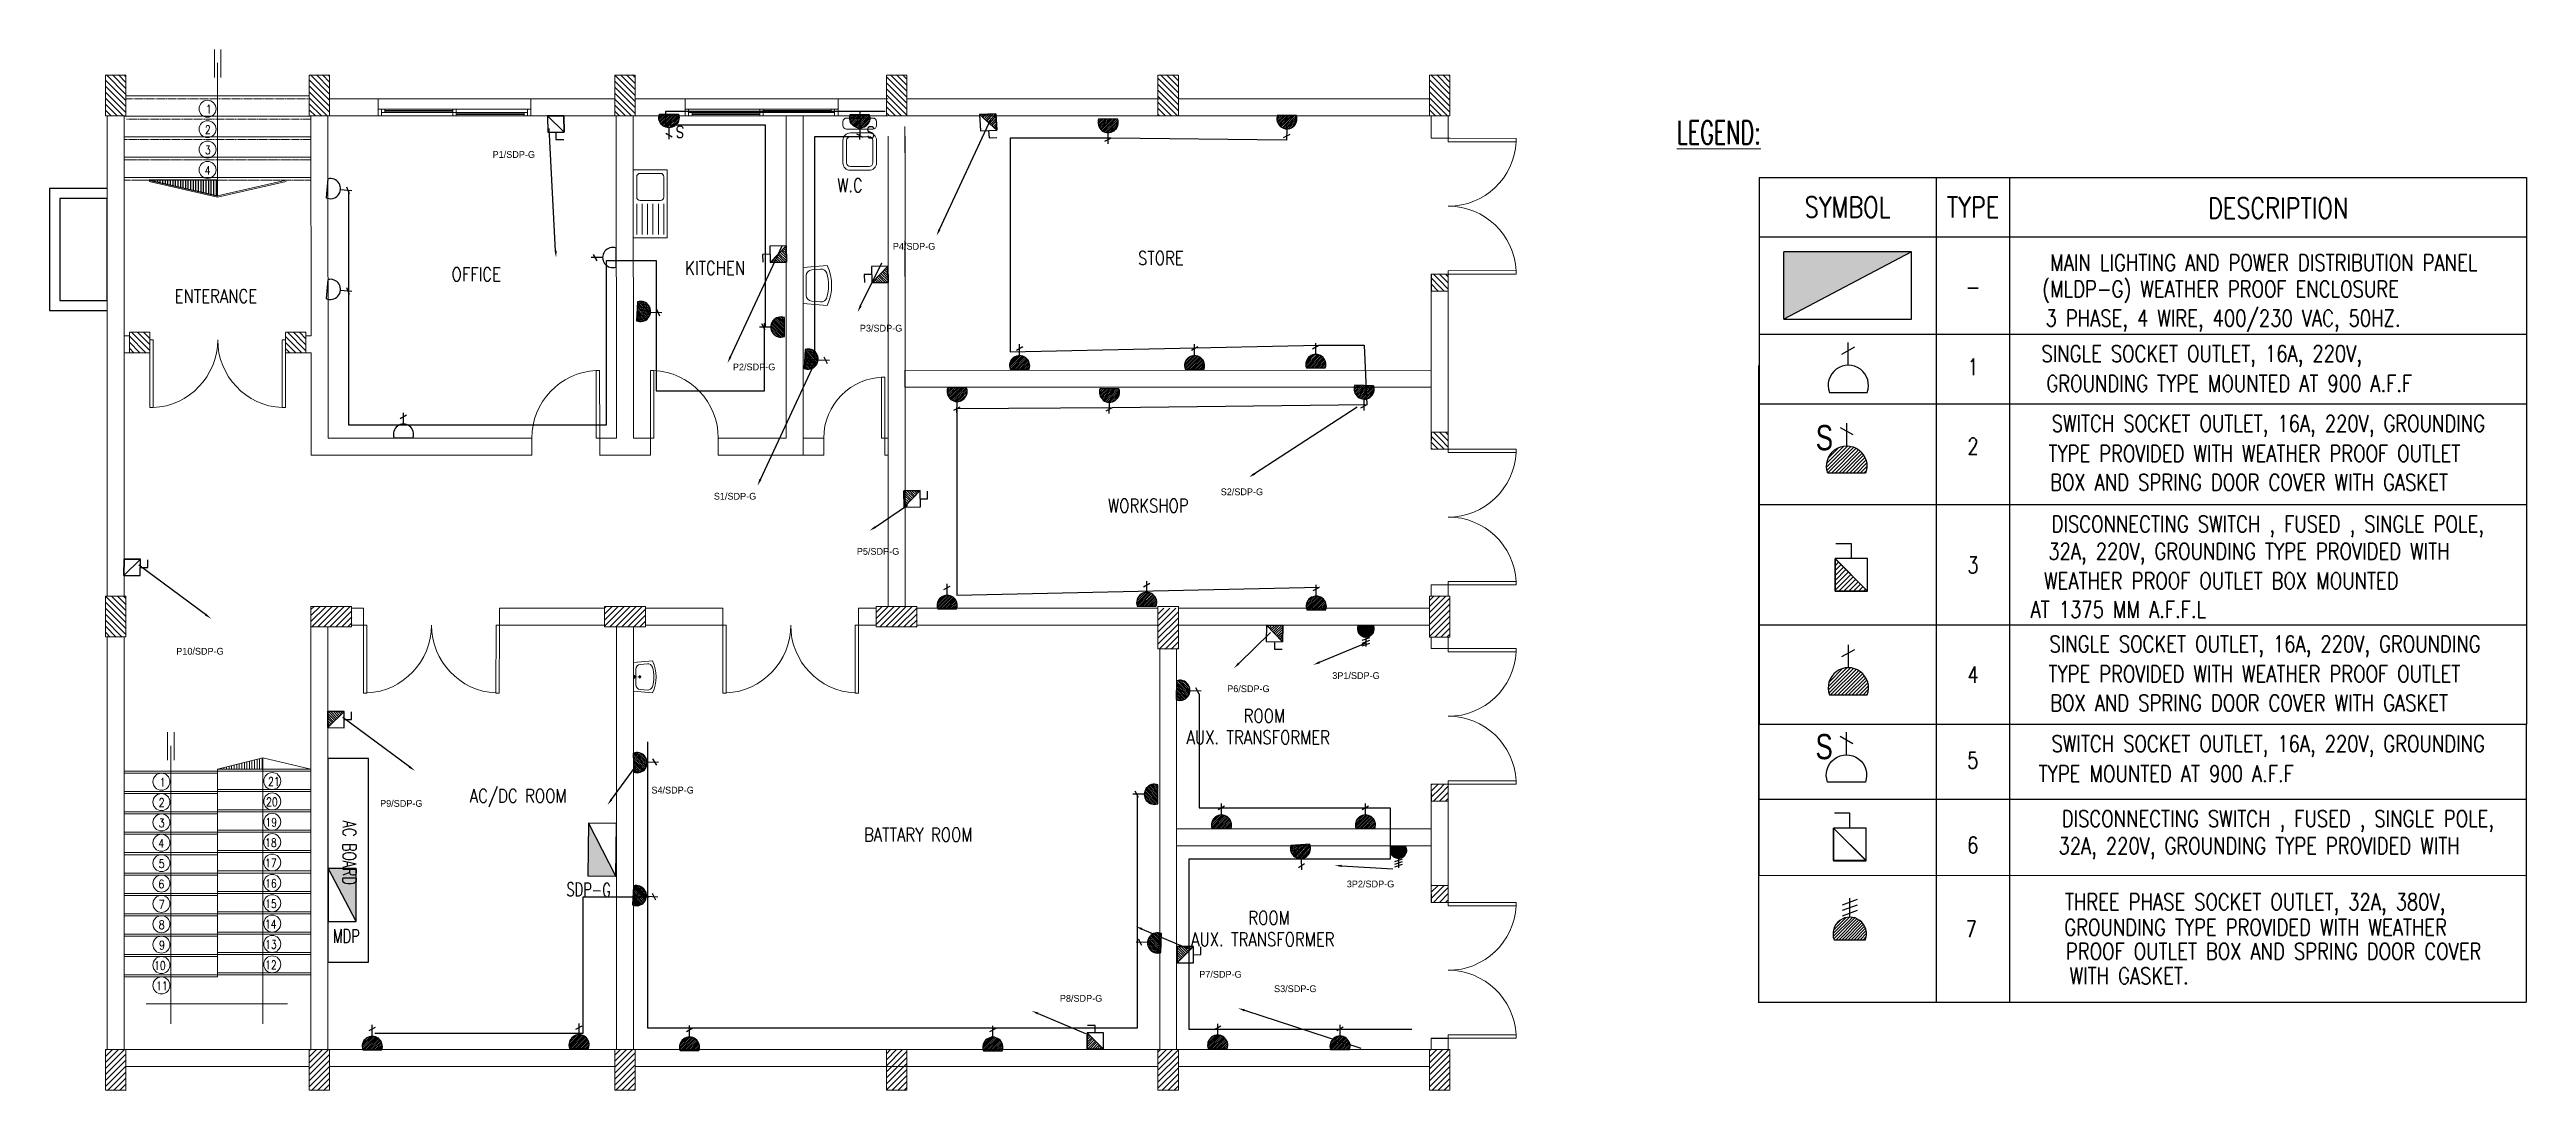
# Model space of a CAD drawing. Header units: millimetres. Extents: x 303 to 36781, y 801 to 16131.
import ezdxf
from ezdxf import colors
from ezdxf.entities.mleader import LeaderData, LeaderLine
from ezdxf.enums import TextEntityAlignment as Align
from ezdxf.math import Vec2, Vec3

# ---------------------------------------------------------------- set-up
doc = ezdxf.new("R2010")
doc.units = ezdxf.units.MM
doc.header["$MEASUREMENT"] = 0
doc.linetypes.add('DASHED2', pattern=[9.525, 6.35, -3.175])
for name, color, linetype, lineweight in [('COLUMNS', 5, 'Continuous', 0), ('COLUMNS1', 4, 'Continuous', 0), ('DOOR', 2, 'Continuous', 0), ('FLOOR', 3, 'Continuous', 0), ('STAIR', 2, 'Continuous', 0), ('TEXT', 2, 'Continuous', 0), ('WALL', 7, 'Continuous', 0), ('WC', 2, 'Continuous', 0), ('WINDOW', 4, 'Continuous', 0)]:
    doc.layers.add(name, color=color, linetype=linetype, lineweight=lineweight)
for name, color, linetype in [('E-PW-SYM', 7, 'Continuous'), ('E-PW-TXT', 2, 'Continuous'), ('HATCH', 1, 'Continuous'), ('Layer1', 8, 'Continuous'), ('R2V', 6, 'Continuous'), ('Sockets', 180, 'Continuous'), ('v.p', 7, 'Continuous'), ('veportes', 5, 'Continuous')]:
    doc.layers.add(name, color=color, linetype=linetype)
doc.styles.add('EN-SCL', font='swisscl.ttf')
doc.styles.add('ROMANS', font='romans.shx', dxfattribs={"width": 0.7, "height": 2.5})
doc.styles.add('ROMDIM', font='romans.shx', dxfattribs={"width": 0.65})
pattern_1 = [(225, (-2737684.39, -9928946.41), (44.19417382, -44.19417382), [])]
pattern_2 = [(225, (2011261.41, -9928946.41), (44.19417382, -44.19417382), [])]
pattern_3 = [(225, (-2738184.39, -9928946.41), (44.19417382, -44.19417382), [])]
pattern_4 = [(225, (2011761.41, -9928946.41), (44.19417382, -44.19417382), [])]
pattern_5 = [(315, (-2423377.014, -10340562.014), (44.19417382, 44.19417382), [])]
pattern_6 = [(270, (543771.77, 125058.66), (37.5, -7e-15), [])]

msp = doc.modelspace()

# ---------------------------------------------------------------- texts
at = {"layer": 'Sockets', "char_height": 100, "attachment_point": 1}
for s, insert in [('P1/SDP-G', (6828, 14635)), ('P4/SDP-G', (12723, 13282)), ('P3/SDP-G', (12237, 12077)), ('P2/SDP-G', (10367, 11506)), ('S1/SDP-G', (10086, 9602)), ('S2/SDP-G', (17551, 9667)), ('P5/SDP-G', (12192, 8790)), ('P10/SDP-G', (2169, 7319)), ('3P1/SDP-G', (19194, 6961)), ('P6/SDP-G', (17647, 6767)), ('S4/SDP-G', (9167, 5274)), ('P9/SDP-G', (5171, 5078)), ('3P2/SDP-G', (19408, 3892)), ('P7/SDP-G', (17235, 2561)), ('P8/SDP-G', (15182, 2207)), ('S3/SDP-G', (18337, 2349))]:
    msp.add_mtext_dynamic_manual_height_columns(s, width=1048.6, gutter_width=1, heights=[0], dxfattribs=dict(at, insert=insert))
at = {"layer": 'TEXT', "color": 9, "style": 'ROMANS', "width": 0.8}
for s, height, p in [('2', 125, (2591, 14889)), ('1', 125, (2605, 15189)), ('3', 125, (2591, 14589)), ('4', 125, (2586, 14289)), ('W.C', 200, (11902, 14030)), ('STORE', 200, (16333, 12959)), ('OFFICE', 200, (6224, 12721)), ('KITCHEN', 200, (9662, 12815)), ('ENTERANCE', 200, (2146, 12399)), ('WORKSHOP', 200, (15892, 9314)), ('ROOM', 200, (17889, 6218)), ('AUX. TRANSFORMER', 200, (17047, 5900)), ('1', 125, (1925, 5278)), ('20', 125, (3492, 4988)), ('21', 125, (3520, 5288)), ('AC/DC ROOM', 200, (6491, 5040)), ('2', 125, (1911, 4978)), ('3', 125, (1911, 4678)), ('19', 125, (3482, 4688)), ('4', 125, (1906, 4378)), ('18', 125, (3477, 4388)), ('BATTARY ROOM', 200, (12297, 4467)), ('5', 125, (1911, 4078)), ('17', 125, (3477, 4088)), ('6', 125, (1906, 3778)), ('16', 125, (3477, 3788)), ('7', 125, (1911, 3478)), ('8', 125, (1911, 3178)), ('14', 125, (3473, 3188)), ('15', 125, (3477, 3488)), ('ROOM', 200, (17958, 3243)), ('9', 125, (1916, 2878)), ('13', 125, (3477, 2888)), ('AUX. TRANSFORMER', 200, (17115, 2925)), ('10', 125, (1842, 2578)), ('12', 125, (3477, 2588)), ('11', 125, (1871, 2278))]:
    msp.add_text(s, height=height, dxfattribs=at).set_placement(p)
at = {"layer": 'TEXT', "color": 4, "style": 'ROMDIM', "width": 0.65}
msp.add_text('%%ULEGEND:', height=343.7, dxfattribs=at).set_placement((24269, 14737))
at = {"layer": 'TEXT', "color": 2, "style": 'ROMDIM', "width": 0.8}
for s, height, p in [('SYMBOL', 303, (26784, 13810)), ('TYPE', 303, (28630, 13810)), ('DESCRIPTION', 303.03, (33125, 13796)), ('(MLDP-G) WEATHER PROOF ENCLOSURE ', 242.42, (32342, 12586)), ('MAIN LIGHTING AND POWER DISTRIBUTION PANEL ', 242.42, (32980, 12991)), ('-', 242, (28630, 12632)), ('3 PHASE, 4 WIRE, 400/230 VAC, 50HZ.', 242.42, (32313, 12157)), ('SINGLE SOCKET OUTLET, 16A, 220V,', 242.42, (31999, 11616)), ('1', 242, (28630, 11457)), ('GROUNDING TYPE MOUNTED AT 900 A.F.F', 242.42, (32405, 11212)), ('SWITCH SOCKET OUTLET, 16A, 220V, GROUNDING ', 242.42, (33047, 10587)), ('2', 242, (28630, 10290)), ('TYPE PROVIDED WITH WEATHER PROOF OUTLET', 242.42, (32775, 10182)), ('BOX AND SPRING DOOR COVER WITH GASKET', 242.42, (32696, 9756)), ('DISCONNECTING SWITCH , FUSED , SINGLE POLE, ', 242.42, (33038, 9105)), ('32A, 220V, GROUNDING TYPE PROVIDED WITH ', 242.42, (32761, 8705)), ('3', 242, (28630, 8540)), ('WEATHER PROOF OUTLET BOX MOUNTED ', 242.42, (32355, 8306)), ('AT 1375 MM A.F.F.L', 242.42, (30771, 7884)), ('SINGLE SOCKET OUTLET, 16A, 220V, GROUNDING', 242.42, (32932, 7340)), ('4', 242, (28630, 6924)), ('TYPE PROVIDED WITH WEATHER PROOF OUTLET', 242.42, (32775, 6936)), ('BOX AND SPRING DOOR COVER WITH GASKET', 242.42, (32697, 6508)), ('SWITCH SOCKET OUTLET, 16A, 220V, GROUNDING ', 242.42, (33045, 5870)), ('5', 242, (28627, 5664)), ('TYPE MOUNTED AT 900 A.F.F', 242.42, (31476, 5465)), ('DISCONNECTING SWITCH , FUSED , SINGLE POLE, ', 242.42, (33187, 4766)), ('6', 242, (28627, 4415)), ('32A, 220V, GROUNDING TYPE PROVIDED WITH ', 242.42, (32910, 4366)), ('THREE PHASE SOCKET OUTLET, 32A, 380V,', 242.42, (32785, 3541)), ('7', 242, (28605, 3178)), ('GROUNDING TYPE PROVIDED WITH WEATHER', 242.42, (32793, 3204)), ('PROOF OUTLET BOX AND SPRING DOOR COVER', 242.42, (33058, 2849)), ('WITH GASKET.', 242.42, (30930, 2489))]:
    msp.add_text(s, height=height, dxfattribs=at).set_placement(p, align=Align.MIDDLE)
at = {"layer": 'TEXT', "color": 9, "style": 'ROMANS', "width": 0.7}
msp.add_text('AC BOARD', height=200, rotation=270, dxfattribs=at).set_placement((4620, 4773))
at = {"layer": 'TEXT', "color": 9, "char_height": 200, "attachment_point": 1, "rotation": 359.2142, "style": 'ROMANS'}
for s, insert in [('SDP-G', (7917, 3863)), ('MDP', (4476, 3177))]:
    msp.add_mtext_dynamic_manual_height_columns(s, width=670.88, gutter_width=1, heights=[0], dxfattribs=dict(at, insert=insert))

# ---------------------------------------------------------------- blocks, each defined once
blk = doc.blocks.new('*U1')
at = {"color": 0}
for p, q in [((-366723, 90731), (-366622, 90832)), ((-366723, 90821), (-366712, 90832)), ((-366658, 90707), (-366533, 90832)), ((-366723, 90641), (-366658, 90707)), ((-366693, 90582), (-366568, 90707)), ((-366603, 90582), (-366478, 90707)), ((-366568, 90707), (-366473, 90801)), ((-366513, 90582), (-366473, 90622)), ((-366478, 90707), (-366473, 90711))]:
    blk.add_line(p, q, dxfattribs=at)
blk = doc.blocks.new('FAG')
at = {"lineweight": 0}
blk.add_hatch(color=13, dxfattribs=at).paths.add_polyline_path([(0.3, 0.041), (-0.3, 0.041), (-0.3, -0.275)])
at = {"layer": 'Layer1'}
for p, q in [((0.3, 0.041), (-0.3, 0.041)), ((-0.3, -0.275), (-0.3, 0.041)), ((0.3, 0.041), (-0.3, -0.275)), ((0.3, -0.275), (0.3, 0.041)), ((-0.3, -0.275), (0.3, -0.275))]:
    blk.add_line(p, q, dxfattribs=at)
blk = doc.blocks.new('E-S03')
at = {"layer": 'E-PW-SYM', "color": 4}
blk.add_line((0, 270), (0, 495), dxfattribs=at)
at = {"layer": 'E-PW-SYM', "color": 0}
for p, q in [((-63, 381), (63, 451)), ((-187, 0), (187, 0))]:
    blk.add_line(p, q, dxfattribs=at)
blk.add_arc((0, 70), 200, 339.5371, 200.4629, dxfattribs=at)
at = {"layer": 'E-PW-TXT', "style": 'EN-SCL'}
for tag, p in [('SOCKET3 ABB.', (185, 727)), ('SOCKET3', (534, 203))]:
    blk.add_attdef(tag, text='', height=250, dxfattribs=at).set_placement(p, align=Align.MIDDLE_CENTER)
blk = doc.blocks.new('E-DS02')
at = {"layer": 'E-PW-SYM'}
blk.add_line((177, 354), (-177, 0), dxfattribs=at)
blk.add_lwpolyline([(-177, 354), (-177, 0), (177, 0), (177, 354)], close=True, dxfattribs=at)
blk.add_lwpolyline([(177, 177), (337, 177), (337, 344)], dxfattribs=at)
at = {"layer": 'E-PW-TXT', "style": 'EN-SCL'}
for tag, p in [('DESCONNECT2', (545, 1110)), ('EQUIPMENT2', (545, 780))]:
    blk.add_attdef(tag, text='', height=250, dxfattribs=at).set_placement(p, align=Align.MIDDLE_LEFT)
blk.add_attdef('DISCON2.', text='', height=250, dxfattribs=at).set_placement((685, 203), align=Align.MIDDLE_CENTER)
blk = doc.blocks.new('S5')
at = {"linetype": 'Continuous'}
h = blk.add_hatch(dxfattribs=at)
h.set_pattern_fill('ANSI31', color=1, scale=300, style=0)
h.paths.add_polyline_path([(-457, -197), (-104, -550), (-457, -550)])
blk.add_lwpolyline([(-457, -197), (-104, -550), (-457, -550), (-457, -197)])
at = {"layer": 'E-PW-SYM', "color": 7, "rotation": 90}
blk.add_blockref('E-DS02', (-104, -373), dxfattribs=at)
blk = doc.blocks.new('SW-S-WP')
at = {"layer": 'veportes', "linetype": 'Continuous'}
h = blk.add_hatch(dxfattribs=at)
h.set_pattern_fill('ANSI31', color=1, scale=125, style=0)
h.set_pattern_definition([(45, (27655.371, -14616.151), (-11.04854346, 11.04854346), [])])
edge = h.paths.add_edge_path()
edge.add_arc((560451, 114616), 123, 339.5371, 560.4629)
edge.add_line((560336, 114573), (560565, 114573))
at = {"layer": 'E-PW-SYM', "color": 4}
ref = blk.add_blockref('E-S03', (560451, 114572), dxfattribs=dict(at, xscale=-0.6186868656768638, yscale=0.6186868694394434, zscale=0.6186868686868686))
ref.add_attrib('SOCKET3 ABB.', 'S', dxfattribs={"layer": 'E-PW-TXT', "height": 155, "style": 'EN-SCL'}).set_placement((560314, 114790), align=Align.MIDDLE_CENTER)
blk = doc.blocks.new('S-WE-P')
at = {"layer": 'veportes', "linetype": 'Continuous'}
h = blk.add_hatch(dxfattribs=at)
h.set_pattern_fill('ANSI31', color=1, scale=125, style=0)
h.set_pattern_definition([(45, (27665.824, -14194.343), (-11.04854346, 11.04854346), [])])
edge = h.paths.add_edge_path()
edge.add_arc((560461, 115038), 123, 339.5371, 560.4629)
edge.add_line((560346, 114995), (560576, 114995))
at = {"layer": 'E-PW-SYM', "color": 4, "xscale": 0.6186868656768638, "yscale": 0.6186868694394434, "zscale": 0.6186868686868686}
blk.add_blockref('E-S03', (560461, 114993), dxfattribs=at)
blk = doc.blocks.new('power socket')
for p, q in [((26020, 11422), (26260, 11182)), ((26020, 11182), (26020, 11422)), ((26260, 11182), (26020, 11182))]:
    blk.add_line(p, q)
at = {"layer": 'E-PW-SYM', "color": 7, "xscale": 0.6787878794200878, "yscale": 0.6787878816776356, "zscale": 0.6787878787878787, "rotation": 90}
blk.add_blockref('E-DS02', (26260, 11302), dxfattribs=at)
blk = doc.blocks.new('E-S05')
at = {"layer": 'E-PW-SYM', "color": 4}
for p, q in [((-89, 418), (93, 483)), ((-89, 352), (93, 418)), ((-89, 286), (93, 352)), ((0, 270), (0, 495))]:
    blk.add_line(p, q, dxfattribs=at)
at = {"layer": 'E-PW-SYM', "color": 0}
blk.add_line((-187, 0), (187, 0), dxfattribs=at)
blk.add_arc((0, 70), 200, 339.5371, 200.4629, dxfattribs=at)
at = {"layer": 'E-PW-TXT', "style": 'EN-SCL'}
for tag, p in [('SOCKET5 ABB.', (185, 727)), ('SOCKET5', (472, 203))]:
    blk.add_attdef(tag, text='', height=250, dxfattribs=at).set_placement(p, align=Align.MIDDLE_CENTER)
blk = doc.blocks.new('3Q-WP')
at = {"layer": 'veportes', "linetype": 'Continuous'}
h = blk.add_hatch(dxfattribs=at)
h.set_pattern_fill('ANSI31', color=1, scale=125, style=0)
h.set_pattern_definition([(45, (27657.924, -15339.018), (-11.04854346, 11.04854346), [])])
edge = h.paths.add_edge_path()
edge.add_arc((560453, 113893), 123, 339.5371, 560.4629)
edge.add_line((560338, 113850), (560568, 113850))
at = {"layer": 'E-PW-SYM', "color": 4, "xscale": 0.6186868656768638, "yscale": 0.6186868694394434, "zscale": 0.6186868686868686}
blk.add_blockref('E-S05', (560453, 113849), dxfattribs=at)

# ---------------------------------------------------------------- hatches: boundary and pattern name
at = {"layer": 'HATCH', "linetype": 'Continuous', "extrusion": (0, 0, -1)}
h = msp.add_hatch(dxfattribs=at)
h.set_pattern_fill('ANSI31', color=9, style=0)
h.set_pattern_definition(pattern_1)
h.paths.add_polyline_path([(-1127, 15756), (-1377, 15756), (-1377, 15756), (-1427, 15756), (-1427, 15506), (-1427, 15506), (-1427, 15154), (-1127, 15153)])
h.paths.add_polyline_path([(-1127, 15756), (-1127, 15756), (-1127, 15756), (-1127, 15756), (-1127, 15756), (-1127, 15756), (-1127, 15756), (-1127, 15756)])
h = msp.add_hatch(dxfattribs=at)
h.set_pattern_fill('ANSI31', color=9, style=0)
h.set_pattern_definition(pattern_1)
h.paths.add_polyline_path([(-4127, 15756), (-4377, 15756), (-4377, 15756), (-4427, 15756), (-4427, 15506), (-4427, 15506), (-4427, 15154), (-4127, 15153)])
h = msp.add_hatch(dxfattribs=at)
h.set_pattern_fill('ANSI31', color=9, style=0)
h.set_pattern_definition(pattern_3)
h.paths.add_polyline_path([(-8627, 15756), (-8877, 15756), (-8877, 15756), (-8927, 15756), (-8927, 15506), (-8927, 15506), (-8927, 15154), (-8627, 15153)])
h = msp.add_hatch(dxfattribs=at)
h.set_pattern_fill('ANSI31', color=9, style=0)
h.set_pattern_definition(pattern_3)
h.paths.add_polyline_path([(-12627, 15756), (-12877, 15756), (-12877, 15756), (-12927, 15756), (-12927, 15506), (-12927, 15506), (-12927, 15154), (-12627, 15153)])
h = msp.add_hatch(dxfattribs=at)
h.set_pattern_fill('ANSI31', color=9, style=0)
h.set_pattern_definition(pattern_3)
h.paths.add_polyline_path([(-16627, 15756), (-16877, 15756), (-16877, 15756), (-16927, 15756), (-16927, 15506), (-16927, 15506), (-16927, 15154), (-16627, 15153)])
h = msp.add_hatch(dxfattribs=at)
h.set_pattern_fill('ANSI31', color=9, style=0)
h.set_pattern_definition(pattern_3)
h.paths.add_polyline_path([(-20627, 15756), (-20877, 15756), (-20877, 15756), (-20927, 15756), (-20927, 15506), (-20927, 15506), (-20927, 15154), (-20627, 15153)])
h = msp.add_hatch(dxfattribs=at)
h.set_pattern_fill('ANSI31', color=9, style=0)
h.set_pattern_definition([(225, (-2482873.797, -9966056.15), (44.19417382, -44.19417382), [])])
h.paths.add_polyline_path([(-1779, 11666), (-1479, 11666), (-1479, 11917), (-1479, 11966), (-1779, 11966)])
h.paths.add_polyline_path([(-3779, 11666), (-3779, 11966), (-4079, 11966), (-4079, 11916), (-4079, 11916), (-4079, 11666)])
h.paths.add_polyline_path([(-3779, 11666), (-3779, 11666), (-3779, 11666), (-3779, 11666), (-3779, 11666), (-3779, 11666)])
h.paths.add_polyline_path([(-3779, 11666), (-3779, 11666), (-3779, 11666), (-3779, 11666), (-3779, 11666), (-3779, 11666)])
h = msp.add_hatch(dxfattribs=at)
h.set_pattern_fill('ANSI31', color=9, style=0)
h.set_pattern_definition(pattern_1)
h.paths.add_polyline_path([(-1127, 8081), (-1377, 8081), (-1377, 8081), (-1427, 8081), (-1427, 7831), (-1427, 7831), (-1427, 7479), (-1127, 7478)])
h.paths.add_polyline_path([(-1127, 8081), (-1127, 8081), (-1127, 8081), (-1127, 8081), (-1127, 8081), (-1127, 8081), (-1127, 8081), (-1127, 8081)])
at = {"layer": 'HATCH', "linetype": 'Continuous'}
h = msp.add_hatch(dxfattribs=at)
h.set_pattern_fill('ANSI31', color=9, style=0)
h.set_pattern_definition(pattern_4)
h.paths.add_polyline_path([(20627, 7476), (20877, 7476), (20877, 7476), (20927, 7476), (20927, 7726), (20927, 7726), (20927, 8078), (20627, 8078)])
at = {"layer": 'HATCH', "linetype": 'Continuous', "extrusion": (0, 0, -1)}
h = msp.add_hatch(dxfattribs=at)
h.set_pattern_fill('ANSI31', color=9, style=0)
h.set_pattern_definition([(315, (-2423051.74, -10340562.014), (44.19417382, 44.19417382), [])])
h.paths.add_polyline_path([(-4755, 7928), (-4754, 7679), (-4754, 7679), (-4754, 7628), (-4505, 7628), (-4505, 7628), (-4152, 7628), (-4152, 7928)])
h = msp.add_hatch(dxfattribs=at)
h.set_pattern_fill('ANSI31', color=9, style=0)
h.set_pattern_definition(pattern_5)
h.paths.add_polyline_path([(-9080, 7928), (-9080, 7679), (-9080, 7679), (-9080, 7628), (-8830, 7628), (-8830, 7628), (-8478, 7628), (-8477, 7928)])
h = msp.add_hatch(dxfattribs=at)
h.set_pattern_fill('ANSI31', color=9, style=0)
h.set_pattern_definition(pattern_5)
h.paths.add_polyline_path([(-13080, 7928), (-13080, 7679), (-13080, 7679), (-13080, 7628), (-12830, 7628), (-12830, 7628), (-12478, 7628), (-12477, 7928)])
at = {"layer": 'HATCH', "linetype": 'Continuous'}
h = msp.add_hatch(dxfattribs=at)
h.set_pattern_fill('ANSI31', color=9, style=0)
h.set_pattern_definition(pattern_4)
h.paths.add_polyline_path([(16627, 7301), (16877, 7301), (16877, 7301), (16927, 7301), (16927, 7551), (16927, 7551), (16927, 7903), (16627, 7904)])
h = msp.add_hatch(dxfattribs=at)
h.set_pattern_fill('ANSI31', color=9, style=0)
h.set_pattern_definition(pattern_2)
h.paths.add_polyline_path([(1127, 801), (1377, 801), (1377, 801), (1427, 801), (1427, 1051), (1427, 1051), (1427, 1403), (1127, 1403)])
h.paths.add_polyline_path([(1127, 801), (1127, 801), (1127, 801), (1127, 801), (1127, 801), (1127, 801), (1127, 801), (1127, 801)])
h = msp.add_hatch(dxfattribs=at)
h.set_pattern_fill('ANSI31', color=9, style=0)
h.set_pattern_definition(pattern_2)
h.paths.add_polyline_path([(4127, 801), (4377, 801), (4377, 801), (4427, 801), (4427, 1051), (4427, 1051), (4427, 1403), (4127, 1403)])
h = msp.add_hatch(dxfattribs=at)
h.set_pattern_fill('ANSI31', color=9, style=0)
h.set_pattern_definition(pattern_4)
h.paths.add_polyline_path([(8627, 801), (8877, 801), (8877, 801), (8927, 801), (8927, 1051), (8927, 1051), (8927, 1403), (8627, 1403)])
h = msp.add_hatch(dxfattribs=at)
h.set_pattern_fill('ANSI31', color=9, style=0)
h.set_pattern_definition(pattern_4)
h.paths.add_polyline_path([(12627, 801), (12877, 801), (12877, 801), (12927, 801), (12927, 1051), (12927, 1051), (12927, 1403), (12627, 1403)])
h = msp.add_hatch(dxfattribs=at)
h.set_pattern_fill('ANSI31', color=9, style=0)
h.set_pattern_definition(pattern_4)
h.paths.add_polyline_path([(16627, 801), (16877, 801), (16877, 801), (16927, 801), (16927, 1051), (16927, 1051), (16927, 1403), (16627, 1403)])
h = msp.add_hatch(dxfattribs=at)
h.set_pattern_fill('ANSI31', color=9, style=0)
h.set_pattern_definition(pattern_4)
h.paths.add_polyline_path([(20627, 801), (20877, 801), (20877, 801), (20927, 801), (20927, 1051), (20927, 1051), (20927, 1403), (20627, 1403)])
at = {"layer": 'R2V', "linetype": 'Continuous'}
h = msp.add_hatch(dxfattribs=at)
h.set_pattern_fill('ANSI31', color=9, scale=300, angle=45, style=0)
h.set_pattern_definition(pattern_6)
h.paths.add_polyline_path([(2778, 13977), (2778, 14206), (1768, 14205)])
at = {"layer": 'WALL'}
h = msp.add_hatch(dxfattribs=at)
h.set_pattern_fill('ANSI31', color=9, scale=300, angle=45, style=0)
h.set_pattern_definition(pattern_6)
h.paths.add_polyline_path([(2777, 5533), (3443, 5533), (3443, 5700)])

# ---------------------------------------------------------------- linework, layer by layer
at = {"color": 9}
for p, q in [((12902, 11156), (12902, 11407)), ((20652, 1570), (20902, 1570))]:
    msp.add_line(p, q, dxfattribs=at)
for p, q in [((1398, 8387), (1401, 8627)), ((1641, 8624), (1398, 8387)), ((1401, 8627), (1641, 8624))]:
    msp.add_line(p, q)
msp.add_lwpolyline([(1153, 14085), (303, 14085), (303, 12285), (1153, 12285)], dxfattribs=at)
msp.add_lwpolyline([(1153, 13935), (453, 13935), (453, 12435), (1153, 12435)], close=True, dxfattribs=at)
at = {"color": 9, "linetype": 'Continuous', "lineweight": -3}
msp.add_lwpolyline([(5002, 2692), (5002, 5692), (4402, 5692), (4402, 2692)], close=True, dxfattribs=at)
for points in [[(25466, 2103), (36747, 2103)], [(36747, 2103), (36779, 2103)]]:
    msp.add_lwpolyline(points)
at = {"layer": 'COLUMNS', "color": 9}
for p, q in [((1427, 15754), (1127, 15754)), ((1127, 15154), (1127, 15754)), ((1427, 15578), (1427, 15754)), ((4427, 15754), (4127, 15754)), ((4127, 15154), (4127, 15754)), ((4427, 15578), (4427, 15754)), ((8927, 15754), (8627, 15754)), ((8627, 15154), (8627, 15754)), ((8927, 15578), (8927, 15754)), ((12927, 15754), (12627, 15754)), ((12627, 15154), (12627, 15754)), ((12927, 15578), (12927, 15754)), ((16927, 15754), (16627, 15754)), ((16627, 15154), (16627, 15754)), ((16927, 15578), (16927, 15754)), ((20927, 15754), (20627, 15754)), ((20627, 15154), (20627, 15754)), ((20927, 15578), (20927, 15754)), ((1427, 15154), (1427, 15328)), ((4427, 15154), (4427, 15328)), ((8927, 15154), (8927, 15328)), ((12927, 15154), (12927, 15328)), ((16927, 15154), (16927, 15328)), ((20927, 15154), (20927, 15328)), ((1177, 15154), (1127, 15154)), ((4177, 15154), (4127, 15154)), ((8677, 15154), (8627, 15154)), ((16677, 15154), (16627, 15154)), ((16677, 15154), (16627, 15154)), ((20677, 15154), (20627, 15154)), ((20653, 12823), (20903, 12823)), ((20653, 12823), (20654, 12573)), ((20653, 12573), (20654, 12823)), ((20903, 12823), (20903, 12573)), ((20903, 12823), (20903, 12823)), ((20903, 12573), (20903, 12823)), ((20903, 12823), (20903, 12823)), ((20653, 12573), (20903, 12573)), ((20903, 12573), (20903, 12573)), ((1479, 11966), (1779, 11966)), ((1479, 11917), (1479, 11966)), ((1779, 11965), (1779, 11666)), ((4079, 11966), (3779, 11966)), ((3779, 11965), (3779, 11666)), ((4079, 11917), (4079, 11966)), ((1479, 11666), (1779, 11666)), ((4079, 11666), (3779, 11666)), ((20652, 10246), (20653, 10496)), ((20652, 10246), (20902, 10246)), ((20902, 10246), (20902, 10496)), ((20902, 10496), (20902, 10496)), ((20902, 10246), (20902, 10246)), ((1177, 8079), (1127, 8079)), ((1127, 7479), (1127, 8079)), ((1427, 7903), (1427, 8079)), ((20927, 8079), (20627, 8079)), ((20627, 8078), (20627, 7478)), ((4152, 7878), (4152, 7928)), ((4152, 7928), (4752, 7928)), ((4752, 7628), (4752, 7928)), ((8478, 7878), (8478, 7928)), ((8478, 7928), (9078, 7928)), ((9078, 7628), (9078, 7928)), ((12478, 7878), (12478, 7928)), ((12478, 7928), (13078, 7928)), ((13078, 7628), (13078, 7928)), ((16627, 7926), (16627, 7303)), ((16927, 7926), (16627, 7926)), ((16927, 7926), (16927, 7729)), ((1177, 7479), (1127, 7479)), ((1427, 7479), (1427, 7653)), ((4152, 7628), (4327, 7628)), ((4577, 7628), (4752, 7628)), ((8478, 7628), (8652, 7628)), ((8902, 7628), (9078, 7628)), ((12478, 7628), (12652, 7628)), ((12902, 7628), (13078, 7628)), ((16927, 7303), (16627, 7303)), ((16927, 7479), (16927, 7303)), ((20927, 7478), (20627, 7478)), ((20927, 7653), (20927, 7478)), ((20652, 5311), (20902, 5311)), ((20652, 5311), (20653, 5061)), ((20902, 5311), (20902, 5061)), ((20902, 5311), (20902, 5311)), ((20902, 5061), (20902, 5061)), ((20652, 3820), (20902, 3820)), ((20652, 3820), (20653, 3570)), ((20902, 3820), (20902, 3570)), ((20902, 3820), (20902, 3820)), ((20902, 3570), (20902, 3570)), ((1177, 1403), (1127, 1403)), ((1127, 1403), (1127, 803)), ((1427, 1403), (1427, 1228)), ((4177, 1403), (4127, 1403)), ((4127, 1403), (4127, 803)), ((4427, 1403), (4427, 1228)), ((8677, 1403), (8627, 1403)), ((8627, 1403), (8627, 803)), ((8927, 1403), (8927, 1228)), ((12677, 1403), (12627, 1403)), ((12627, 1403), (12627, 803)), ((12927, 1403), (12927, 1228)), ((16677, 1403), (16627, 1403)), ((16627, 1403), (16627, 803)), ((16927, 1403), (16927, 1228)), ((20677, 1403), (20627, 1403)), ((20627, 1403), (20627, 803)), ((20927, 1403), (20927, 1228)), ((1427, 803), (1127, 803)), ((1427, 978), (1427, 803)), ((4427, 803), (4127, 803)), ((4427, 978), (4427, 803)), ((8927, 803), (8627, 803)), ((8927, 978), (8927, 803)), ((12927, 803), (12627, 803)), ((12927, 978), (12927, 803)), ((16927, 803), (16627, 803)), ((16927, 978), (16927, 803)), ((20927, 803), (20627, 803)), ((20927, 978), (20927, 803))]:
    msp.add_line(p, q, dxfattribs=at)
at = {"layer": 'COLUMNS1', "color": 9}
for p, q in [((1427, 15328), (1427, 15578)), ((4427, 15328), (4427, 15578)), ((8927, 15328), (8927, 15578)), ((12927, 15328), (12927, 15578)), ((16927, 15328), (16927, 15578)), ((20927, 15328), (20927, 15578)), ((1427, 15154), (1177, 15154)), ((4427, 15154), (4177, 15154)), ((8927, 15154), (8677, 15154)), ((12927, 15154), (12677, 15154)), ((12927, 15154), (12677, 15154)), ((16927, 15154), (16677, 15154)), ((16927, 15154), (16677, 15154)), ((20927, 15154), (20677, 15154)), ((20652, 12823), (20903, 12823)), ((1479, 11917), (1479, 11666)), ((4079, 11917), (4079, 11666)), ((20652, 10496), (20902, 10496)), ((1427, 8079), (1177, 8079)), ((20927, 8078), (20927, 7653)), ((1427, 7653), (1427, 7903)), ((4152, 7628), (4152, 7878)), ((8478, 7628), (8478, 7878)), ((12478, 7628), (12478, 7878)), ((16882, 7926), (16632, 7926)), ((16927, 7729), (16927, 7479)), ((1427, 7479), (1177, 7479)), ((4327, 7628), (4577, 7628)), ((8652, 7628), (8902, 7628)), ((12652, 7628), (12902, 7628)), ((20652, 5061), (20902, 5061)), ((20652, 3570), (20902, 3570)), ((1427, 1403), (1177, 1403)), ((1427, 1228), (1427, 978)), ((4427, 1403), (4177, 1403)), ((4427, 1228), (4427, 978)), ((8927, 1403), (8677, 1403)), ((8927, 1228), (8927, 978)), ((12927, 1403), (12677, 1403)), ((12927, 1228), (12927, 978)), ((16927, 1403), (16677, 1403)), ((16927, 1228), (16927, 978)), ((20927, 1403), (20677, 1403)), ((20927, 1228), (20927, 978))]:
    msp.add_line(p, q, dxfattribs=at)
at = {"layer": 'DOOR', "color": 9}
for p, q in [((4127, 15447), (1427, 15447)), ((4153, 15147), (1402, 15147)), ((4153, 14847), (1402, 14847)), ((4153, 14547), (1403, 14547)), ((4153, 14247), (1403, 14247))]:
    msp.add_line(p, q, dxfattribs=at)
for points in [[(20903, 14823), (20903, 14773), (21902, 14772), (21902, 14822)], [(20903, 12823), (20903, 12873), (21902, 12874), (21902, 12824)], [(1779, 11854), (1829, 11854), (1830, 10857), (1780, 10857)], [(3779, 11854), (3729, 11854), (3728, 10857), (3778, 10857)], [(8405, 10406), (8355, 10406), (8354, 11405), (8404, 11405)], [(9152, 10406), (9202, 10406), (9202, 11405), (9152, 11405)], [(12604, 10406), (12554, 10406), (12554, 11306), (12604, 11306)], [(20902, 10246), (20902, 10196), (21901, 10195), (21901, 10245)], [(20902, 8246), (20902, 8296), (21901, 8297), (21901, 8247)], [(4928, 7653), (4978, 7653), (4978, 6654), (4928, 6654)], [(6928, 7653), (6878, 7653), (6877, 6654), (6927, 6654)], [(10218, 7653), (10268, 7653), (10268, 6654), (10218, 6654)], [(12218, 7653), (12168, 7653), (12167, 6654), (12217, 6654)], [(20902, 7311), (20902, 7261), (21901, 7260), (21901, 7310)], [(20902, 5311), (20902, 5361), (21901, 5362), (21901, 5312)], [(20902, 3570), (20902, 3520), (21901, 3519), (21901, 3569)], [(20902, 1570), (20902, 1620), (21901, 1621), (21901, 1571)]]:
    msp.add_lwpolyline(points, close=True, dxfattribs=at)
for centre, radius, start, end in [((20903, 14823), 1000, 270, 357.0854), ((20903, 12823), 1000, 2.9146, 90), ((9152, 10406), 1000, 0, 87.0854), ((12604, 10406), 900, 90, 180), ((20902, 10246), 1000, 270, 357.0854), ((20902, 8246), 1000, 2.9146, 90), ((4928, 7653), 1000, 272.9146, 0), ((10218, 7653), 1000, 272.9146, 0), ((20902, 7311), 1000, 270.0002, 357.0855), ((20902, 5311), 1000, 2.9148, 90.0002), ((20902, 3570), 1000, 270.0002, 357.0855), ((20902, 1570), 1000, 2.9148, 90.0002)]:
    msp.add_arc(centre, radius, start, end, dxfattribs=at)
at = {"layer": 'DOOR', "color": 9, "extrusion": (0, 0, -1)}
for centre, radius, start, end in [((-1781, 11854), 998, 180.0158, 267.1843), ((-3777, 11854), 998, 272.8157, 359.9842), ((-8405, 10406), 1000, 0, 87.0854), ((-6928, 7653), 1000, 272.9146, 0), ((-12218, 7653), 1000, 272.9146, 0)]:
    msp.add_arc(centre, radius, start, end, dxfattribs=at)
at = {"layer": 'FLOOR', "color": 9}
msp.add_line((6928, 7653), (8245, 7653), dxfattribs=at)
at = {"layer": 'R2V', "color": 9, "linetype": 'Continuous'}
msp.add_lwpolyline([(2778, 13977), (2778, 14206), (1768, 14205), (2774, 13976)], dxfattribs=at)
at = {"layer": 'Sockets'}
for points in [[(10847, 12049), (10847, 15017), (9379, 15017), (9379, 15225), (12608, 15225)], [(12236, 15216), (12236, 14847), (11570, 14847), (11570, 11491)], [(18519, 14795), (15935, 14823), (14451, 14823), (14451, 11681), (18998, 11776), (19663, 11776), (19705, 10898), (15954, 10852), (13663, 10839), (13663, 8094), (19005, 8215)], [(4705, 14060), (4705, 12576), (4705, 10605), (5545, 10605), (8505, 10605), (8505, 13024), (9236, 13024), (9236, 12088), (9236, 11102), (10831, 11102), (10831, 12100)], [(17232, 6641), (17232, 4963), (20046, 4963), (20046, 4207), (17617, 4207), (17080, 4207), (17080, 1702), (19529, 1702), (20365, 1702)], [(16321, 5159), (16321, 2892), (16321, 1719), (9731, 1719), (9114, 1719), (9114, 5934)], [(9134, 3648), (8158, 3648), (8158, 1639), (5092, 1639), (5092, 1639)]]:
    msp.add_lwpolyline(points, dxfattribs=at)
at = {"layer": 'STAIR', "color": 9}
for p, q in [((2731, 16131), (2731, 15717)), ((2826, 16131), (2826, 15717)), ((2778, 15933), (2778, 13977)), ((2782, 13976), (1768, 14205)), ((2778, 13956), (1768, 14185)), ((2774, 13976), (3789, 14205)), ((2778, 13956), (3789, 14185)), ((2042, 6078), (2042, 5665)), ((2090, 1782), (2090, 5878)), ((2138, 6078), (2138, 5665)), ((1728, 2077), (3805, 2077))]:
    msp.add_line(p, q, dxfattribs=at)
at = {"layer": 'STAIR', "color": 9, "linetype": 'DASHED2', "ltscale": 2}
for p, q in [((4127, 15406), (1427, 15406)), ((4153, 15106), (1434, 15106)), ((4153, 14806), (1402, 14806)), ((4153, 14506), (1403, 14506)), ((4154, 14206), (1403, 14206))]:
    msp.add_line(p, q, dxfattribs=at)
at = {"layer": 'STAIR', "color": 9, "linetype": 'DASHED2', "ltscale": 10}
for p, q in [((4153, 14506), (1403, 14506)), ((4154, 14206), (1403, 14206))]:
    msp.add_line(p, q, dxfattribs=at)
at = {"layer": 'STAIR', "color": 9, "ltscale": 2}
for p, q in [((1402, 5473), (2777, 5473)), ((2777, 5533), (4152, 5533)), ((1402, 5173), (2777, 5173)), ((2777, 5233), (4152, 5233)), ((1402, 4873), (2777, 4873)), ((2777, 4933), (4152, 4933)), ((1402, 4573), (2777, 4573)), ((2777, 4633), (4152, 4633)), ((1402, 4273), (2777, 4273)), ((2777, 4333), (4152, 4333)), ((2777, 4033), (4152, 4033)), ((1402, 3973), (2777, 3973)), ((1402, 3673), (2777, 3673)), ((2777, 3733), (4152, 3733)), ((1402, 3373), (2777, 3373)), ((2777, 3433), (4152, 3433)), ((1402, 3073), (2777, 3073)), ((2777, 3133), (4152, 3133)), ((1402, 2773), (2777, 2773)), ((2777, 2833), (4152, 2833)), ((1402, 2473), (2777, 2473)), ((2777, 2533), (4152, 2533))]:
    msp.add_line(p, q, dxfattribs=at)
at = {"layer": 'TEXT', "color": 9}
for p, q in [((8898, 6891), (8945, 6891)), ((8919, 6917), (8919, 6866)), ((8966, 6891), (9017, 6891)), ((8994, 6917), (8994, 6866))]:
    msp.add_line(p, q, dxfattribs=at)
for centre, radius in [((2630, 15258), 125), ((2630, 14958), 125), ((2630, 14658), 125), ((2630, 14358), 125), ((8920, 6891), 14.2), ((8994, 6891), 14.2), ((1950, 5348), 125), ((3583, 5358), 125), ((1950, 5048), 125), ((3583, 5058), 125), ((1950, 4748), 125), ((3583, 4758), 125), ((1950, 4448), 125), ((3583, 4458), 125), ((1950, 4148), 125), ((3583, 4158), 125), ((1950, 3848), 125), ((1950, 3548), 125), ((3583, 3858), 125), ((3583, 3558), 125), ((1950, 3248), 125), ((3583, 3258), 125), ((1950, 2948), 125), ((3583, 2958), 125), ((1950, 2648), 125), ((3583, 2658), 125), ((1950, 2348), 125)]:
    msp.add_circle(centre, radius, dxfattribs=at)
at = {"layer": 'v.p', "linetype": 'Continuous'}
for p, q in [((25479, 14245), (25479, 9395)), ((28089, 14245), (28089, 9395)), ((29170, 14245), (29170, 9395)), ((36781, 14245), (36781, 9395)), ((36781, 11936), (25479, 11936)), ((25470, 11477), (25470, 2103)), ((36781, 10906), (25479, 10906)), ((25479, 9426), (25479, 6188)), ((36781, 9426), (25479, 9426)), ((28089, 9426), (28089, 6188)), ((29170, 9426), (29170, 6188)), ((36781, 9426), (36781, 6188)), ((36781, 7655), (25479, 7655)), ((25476, 6189), (25476, 3965)), ((36781, 6188), (25479, 6188)), ((28087, 6189), (28087, 2103)), ((29167, 6189), (29167, 2103)), ((36779, 6189), (36779, 2103)), ((36779, 5086), (25476, 5086))]:
    msp.add_line(p, q, dxfattribs=at)
for points in [[(25479, 14245), (36781, 14245)], [(25479, 13374), (36781, 13374)]]:
    msp.add_lwpolyline(points, dxfattribs=at)
at = {"layer": 'WALL', "color": 9}
for p, q in [((5141, 15404), (4403, 15404)), ((5141, 15154), (5141, 15404)), ((7391, 15154), (7391, 15404)), ((8630, 15404), (7391, 15404)), ((9665, 15404), (8927, 15404)), ((9665, 15154), (9665, 15404)), ((11915, 15154), (11915, 15404)), ((11915, 15404), (12653, 15404)), ((12927, 15405), (16652, 15407)), ((20627, 15403), (16927, 15404)), ((1152, 15154), (1153, 8079)), ((1402, 15154), (1403, 8079)), ((4154, 11916), (4153, 15154)), ((4403, 15154), (4405, 10406)), ((5141, 15154), (4403, 15154)), ((8630, 15154), (7391, 15154)), ((8650, 15154), (8652, 10406)), ((8650, 15154), (8652, 10406)), ((8900, 15154), (8902, 10406)), ((8900, 15154), (8902, 10406)), ((9665, 15154), (8927, 15154)), ((11150, 10406), (11150, 15156)), ((11403, 10156), (11403, 15156)), ((11915, 15154), (12653, 15154)), ((12927, 15156), (16652, 15156)), ((20627, 15153), (16927, 15154)), ((20652, 15155), (20652, 14823)), ((20902, 15155), (20902, 14823)), ((12652, 14855), (12652, 11510)), ((12902, 14855), (12902, 11510)), ((20928, 14823), (20652, 14823)), ((20652, 12823), (20652, 10246)), ((20902, 12823), (20902, 10246)), ((1479, 11916), (1403, 11916)), ((4154, 11916), (4079, 11916)), ((1729, 11666), (1403, 11666)), ((4154, 11666), (3829, 11666)), ((4154, 11666), (4154, 10156)), ((12652, 11510), (12652, 7928)), ((12902, 11510), (12902, 7926)), ((20652, 11405), (12902, 11407)), ((20652, 11156), (12902, 11156)), ((7405, 10406), (4405, 10406)), ((7405, 10407), (7405, 10156)), ((8652, 10406), (8402, 10406)), ((8652, 10406), (8402, 10406)), ((8405, 10156), (8405, 10406)), ((9152, 10406), (8902, 10406)), ((9152, 10156), (9152, 10406)), ((9152, 10406), (9152, 10156)), ((9152, 10156), (9152, 10406)), ((9152, 10406), (9152, 10156)), ((10152, 10407), (10152, 10156)), ((10152, 10406), (11149, 10406)), ((11706, 10406), (11399, 10406)), ((11706, 10408), (11706, 10155)), ((12605, 10408), (12604, 10156)), ((12650, 10406), (12605, 10406)), ((7405, 10156), (4155, 10156)), ((8402, 10156), (9152, 10156)), ((10152, 10156), (11401, 10156)), ((11706, 10156), (11399, 10156)), ((12604, 10156), (12649, 10156)), ((1153, 8329), (1152, 8079)), ((20652, 8246), (20652, 8079)), ((20927, 8246), (20652, 8246)), ((20902, 8246), (20902, 8079)), ((4928, 7903), (4752, 7903)), ((4928, 7903), (4928, 7653)), ((8478, 7903), (6928, 7903)), ((6928, 7903), (6928, 7653)), ((10218, 7903), (9078, 7904)), ((10218, 7903), (10218, 7653)), ((12218, 7903), (12218, 7653)), ((12478, 7903), (12218, 7903)), ((16627, 7903), (13078, 7904)), ((20627, 7903), (16927, 7904)), ((1152, 7479), (1152, 1403)), ((1402, 7479), (1402, 1403)), ((4152, 7628), (4152, 1403)), ((4402, 7628), (4402, 1403)), ((4928, 7653), (4752, 7653)), ((8478, 7653), (8228, 7653)), ((8652, 7628), (8652, 1403)), ((8902, 7628), (8902, 1403)), ((10218, 7653), (9078, 7654)), ((12478, 7653), (12218, 7653)), ((16627, 7653), (13078, 7654)), ((16652, 7303), (16652, 1403)), ((16902, 7303), (16902, 1403)), ((20627, 7653), (16927, 7654)), ((20652, 7478), (20652, 7311)), ((20927, 7311), (20652, 7311)), ((20902, 7478), (20902, 7311)), ((1402, 5503), (4152, 5503)), ((2777, 5533), (3443, 5700)), ((2777, 5503), (2777, 5533)), ((2777, 2473), (2777, 5503)), ((3443, 1782), (3443, 5700)), ((3443, 5700), (4152, 5533)), ((1402, 5203), (4152, 5203)), ((20652, 5311), (20652, 3570)), ((20902, 5311), (20902, 3570)), ((1402, 4903), (4152, 4903)), ((1402, 4603), (4152, 4603)), ((20652, 4653), (16902, 4653)), ((20652, 4403), (16902, 4403)), ((1402, 4303), (4152, 4303)), ((1402, 4003), (4152, 4003)), ((1402, 3703), (4152, 3703)), ((1402, 3403), (4152, 3403)), ((1402, 3103), (4152, 3103)), ((1402, 2803), (4152, 2803)), ((1402, 2503), (4152, 2503)), ((20652, 1570), (20652, 1403)), ((20652, 1570), (20652, 1403)), ((20902, 1570), (20902, 1403)), ((20902, 1570), (20902, 1403)), ((1427, 1403), (4127, 1403)), ((1432, 1153), (4127, 1154)), ((4427, 1403), (8627, 1403)), ((4432, 1153), (8627, 1154)), ((8927, 1403), (12627, 1403)), ((8932, 1153), (12627, 1154)), ((12427, 1403), (16627, 1403)), ((12432, 1153), (16627, 1154)), ((20627, 1403), (16927, 1404)), ((20627, 1153), (16927, 1154))]:
    msp.add_line(p, q, dxfattribs=at)
at = {"layer": 'WALL'}
msp.add_line((25470, 3965), (36779, 3965), dxfattribs=at)
at = {"layer": 'WC', "color": 9}
for p, q in [((11987, 15012), (11987, 15067)), ((12042, 15122), (12427, 15122)), ((12427, 14957), (12042, 14957)), ((12482, 15067), (12482, 15012)), ((12901, 14607), (12901, 14999)), ((11987, 14792), (11987, 14462)), ((12042, 14792), (12042, 14462)), ((12097, 14902), (12372, 14902)), ((12097, 14847), (12372, 14847)), ((12427, 14462), (12427, 14792)), ((12482, 14462), (12482, 14792)), ((12901, 14729), (12901, 14709)), ((8900, 14357), (9400, 14357)), ((8900, 13357), (8900, 14357)), ((8950, 13957), (8950, 14257)), ((9000, 14307), (9300, 14307)), ((9350, 13957), (9350, 14257)), ((9400, 13357), (9400, 14357)), ((12097, 14407), (12372, 14407)), ((12097, 14352), (12372, 14352)), ((9000, 13907), (9300, 13907)), ((11401, 14071), (11401, 13543)), ((12902, 14115), (12902, 13587)), ((8950, 13857), (8950, 13407)), ((9030, 13857), (9030, 13407)), ((9110, 13857), (9110, 13407)), ((9190, 13857), (9190, 13407)), ((9270, 13857), (9270, 13407)), ((9350, 13857), (9350, 13407)), ((8900, 13357), (9400, 13357)), ((12901, 13315), (12901, 12787)), ((11403, 12920), (11753, 12950)), ((11447, 12799), (11447, 12513)), ((11527, 12886), (11659, 12898)), ((11527, 12425), (11659, 12414)), ((11403, 12392), (11753, 12361)), ((8902, 7102), (9183, 7126)), ((8902, 6679), (8902, 7102)), ((8938, 6776), (8938, 7005)), ((9002, 7075), (9107, 7084)), ((8902, 6679), (9183, 6655)), ((9002, 6706), (9107, 6697))]:
    msp.add_line(p, q, dxfattribs=at)
at = {"layer": 'WC', "color": 9, "extrusion": (0, 0, -1)}
for centre, radius, start, end in [((-12042, 15067), 55, 0, 90), ((-12042, 15012), 55, 270, 0), ((-12427, 15067), 55, 90, 180), ((-12427, 15012), 55, 180, 270), ((-12097, 14792), 110, 0, 90), ((-12097, 14792), 55, 0, 90), ((-12372, 14792), 110, 90, 180), ((-12372, 14792), 55, 90, 180), ((-9000, 14257), 50, 0, 90), ((-9300, 14257), 50, 90, 180), ((-12097, 14462), 110, 270, 0), ((-12097, 14462), 55, 270, 0), ((-12372, 14462), 55, 180, 270), ((-12372, 14462), 110, 180, 270), ((-9000, 13957), 50, 270, 0), ((-9300, 13957), 50, 180, 270), ((-11535, 12799), 88, 0, 85), ((-11666, 12810), 88, 85, 163.5184), ((-11144, 12656), 633, 163.5184, 196.4816), ((-11144, 12656), 677, 154.1908, 205.8092), ((-11535, 12513), 88, 275, 0), ((-11666, 12501), 88, 196.4816, 275), ((-9008, 7005), 70.4, 0, 85), ((-9113, 7014), 70.4, 85, 163.5184), ((-8696, 6891), 506, 163.5184, 196.4816), ((-8696, 6891), 541, 154.1908, 205.8092), ((-9008, 6776), 70.4, 275, 0), ((-9113, 6767), 70.4, 196.4816, 275)]:
    msp.add_arc(centre, radius, start, end, dxfattribs=at)
at = {"layer": 'WINDOW', "color": 9}
for p, q in [((7391, 15404), (5141, 15404)), ((9665, 15404), (11915, 15404)), ((7391, 15254), (5141, 15254)), ((7391, 15154), (5141, 15154)), ((5191, 15254), (5191, 15154)), ((7341, 15204), (5191, 15204)), ((5241, 15204), (5241, 15254)), ((5241, 15234), (6241, 15234)), ((5241, 15224), (6241, 15224)), ((6241, 15254), (6241, 15154)), ((6291, 15254), (6291, 15154)), ((6291, 15184), (7291, 15184)), ((6291, 15174), (7291, 15174)), ((7291, 15204), (7291, 15154)), ((7341, 15254), (7341, 15154)), ((9665, 15254), (11915, 15254)), ((9665, 15154), (11915, 15154)), ((9715, 15254), (9715, 15154)), ((9715, 15204), (11865, 15204)), ((9765, 15204), (9765, 15154)), ((10765, 15184), (9765, 15184)), ((10765, 15174), (9765, 15174)), ((10765, 15254), (10765, 15154)), ((10815, 15254), (10815, 15154)), ((11815, 15234), (10815, 15234)), ((11815, 15224), (10815, 15224)), ((11815, 15204), (11815, 15254)), ((11865, 15254), (11865, 15154))]:
    msp.add_line(p, q, dxfattribs=at)

# ---------------------------------------------------------------- block references
at = {"rotation": 180.8129369158921}
msp.add_blockref('power socket', (33735, 26706), dxfattribs=at)
at = {"yscale": 0.6787878794200879, "zscale": 0.6787878787878787}
for p, xscale, rotation in [((13950, 14795), 0.6787878816776357, 183.1057851950501), ((10779, 13305), 0.6787878816776357, 90.50010160140259), ((12276, 13006), 0.6787878816776357, 90.50010160140256), ((13261, 9325), 0.6787878816776357, 270.5001016014025), ((18151, 7279), 0.6787878816776357, 179.4472865533564), ((4772, 6071), 0.6787878816776356, 269.2002913320414), ((17286, 2611), 0.6787878816776357, 270.5001016014025), ((15892, 1785), 0.6787878816776357, 0.5001016014025589)]:
    msp.add_blockref('S5', p, dxfattribs=dict(at, xscale=xscale, rotation=rotation))
for name, p, xscale, yscale, zscale in [('S5', (27220, 8900), 1.357575763355271, 1.357575758840176, 1.357575757575757), ('power socket', (-25464, -18179), 2, 2, 2)]:
    msp.add_blockref(name, p, dxfattribs=dict(xscale=xscale, yscale=yscale, zscale=zscale))
at = {"layer": 'E-PW-SYM', "color": 4, "xscale": 0.7424242388122365, "yscale": 0.742424243327332, "zscale": 0.7424242424242423}
for p, rotation in [((4388, 14087), 264.7993616664781), ((8649, 13067), 90), ((4388, 12603), 264.7993616664781)]:
    msp.add_blockref('E-S03', p, dxfattribs=dict(at, rotation=rotation))
at = {"layer": 'E-PW-SYM', "color": 4}
for p, xscale, yscale, zscale in [((26794, 11081), 1.484848477624473, 1.484848486654664, 1.484848484848485), ((5515, 10414), 0.7424242388122365, 0.742424243327332, 0.7424242424242423)]:
    msp.add_blockref('E-S03', p, dxfattribs=dict(at, xscale=xscale, yscale=yscale, zscale=zscale))
at = {"layer": 'E-PW-SYM', "color": 7, "xscale": 0.678787879420088, "yscale": 0.6787878816776356, "zscale": 0.6787878787878787, "rotation": 359.2002913320414}
msp.add_blockref('E-DS02', (1518, 8385), dxfattribs=at)
at = {"layer": 'E-PW-SYM', "color": 4}
ref = msp.add_blockref('E-S03', (26767, 5342), dxfattribs=dict(at, xscale=-1.484848477624473, yscale=1.484848486654664, zscale=1.484848484848485))
ref.add_attrib('SOCKET3 ABB.', 'S', dxfattribs={"layer": 'E-PW-TXT', "height": 371, "style": 'EN-SCL'}).set_placement((26438, 5865), align=Align.MIDDLE_CENTER)
at = {"layer": 'HATCH', "color": 9, "rotation": 90}
for p in [(111485, 379296), (111484, 376969)]:
    msp.add_blockref('*U1', p, dxfattribs=at)
at = {"layer": 'HATCH', "color": 9, "xscale": -1, "rotation": 90.00015822826906}
for p in [(111485, -361413), (111485, -362903)]:
    msp.add_blockref('*U1', p, dxfattribs=at)
at = {"layer": 'Layer1', "xscale": 3137.076982043006, "yscale": 3137.076982056553, "zscale": 3137.076982056402}
msp.add_blockref('FAG', (26784, 13022), dxfattribs=at)
at = {"layer": 'Layer1', "xscale": 1307.115409184586, "yscale": 1307.11540919023, "zscale": 1307.115409190167}
for p, rotation in [((8290, 4346), 89.28990470273496), ((4764, 3683), 270.0559527219029)]:
    msp.add_blockref('FAG', p, dxfattribs=dict(at, rotation=rotation))
at = {"layer": 'veportes', "color": 1, "linetype": 'Continuous', "xscale": 1.2, "yscale": 1.2, "zscale": 1.2}
for name, p, rotation in [('SW-S-WP', (682494, 150059), 179.7779943309549), ('SW-S-WP', (685304, 150053), 179.7779943309549), ('S-WE-P', (691285, 138467), 178.7561289671531), ('S-WE-P', (693917, 138522), 178.7561289671531), ('S-WE-P', (-91473, 691455), 266.8163579235033), ('S-WE-P', (149117, -660509), 90), ('S-WE-P', (-89005, 690753), 266.8163579235033), ('S-WE-P', (689060, 134507), 178.7561289671531), ('S-WE-P', (691304, 134496), 178.7561289671531), ('S-WE-P', (695055, 134542), 178.7561289671531), ('S-WE-P', (-106585, 682063), 268.766539927862), ('S-WE-P', (-154865, 672371), 272.2052506721608), ('S-WE-P', (154617, -667391), 90), ('S-WE-P', (682634, 179322), 183.1641158978005), ('S-WE-P', (-91533, 682852), 266.8163579235033), ('S-WE-P', (129647, -674233), 87.87636683456539)]:
    msp.add_blockref(name, p, dxfattribs=dict(at, rotation=rotation))
at = {"layer": 'veportes', "color": 1, "linetype": 'Continuous'}
for name, p, xscale, yscale, zscale in [('S-WE-P', (-657964, -126569), 1.2, 1.2, 1.2), ('S-WE-P', (-655387, -126569), 1.2, 1.2, 1.2), ('S-WE-P', (-653602, -126551), 1.2, 1.2, 1.2), ('SW-S-WP', (-1318312, -265081), 2.4, 2.4, 2.4), ('S-WE-P', (-659031, -130098), 1.2, 1.2, 1.2), ('S-WE-P', (-656092, -130057), 1.2, 1.2, 1.2), ('S-WE-P', (-653595, -130112), 1.2, 1.2, 1.2), ('S-WE-P', (-1318312, -269357), 2.4, 2.4, 2.4), ('S-WE-P', (-654991, -133334), 1.2, 1.2, 1.2), ('S-WE-P', (-652871, -133334), 1.2, 1.2, 1.2), ('3Q-WP', (-1094090, -224679), 2, 2, 2), ('S-WE-P', (-667497, -136593), 1.2, 1.2, 1.2), ('S-WE-P', (-664452, -136572), 1.2, 1.2, 1.2), ('S-WE-P', (-662825, -136604), 1.2, 1.2, 1.2), ('S-WE-P', (-658358, -136607), 1.2, 1.2, 1.2), ('S-WE-P', (-655047, -136576), 1.2, 1.2, 1.2), ('S-WE-P', (-653245, -136590), 1.2, 1.2, 1.2)]:
    msp.add_blockref(name, p, dxfattribs=dict(at, xscale=xscale, yscale=yscale, zscale=zscale))
at = {"layer": 'veportes', "color": 1, "linetype": 'Continuous', "rotation": 180}
for p in [(580141, 121493), (580621, 118235)]:
    msp.add_blockref('3Q-WP', p, dxfattribs=at)

msp.set_redraw_order([(e.dxf.handle, doc.entitydb.next_handle()) for e in msp.query("TEXT MTEXT ATTDEF DIMENSION ARC_DIMENSION")])  # texts and dimensions are drawn at this point

# ---------------------------------------------------------------- leaders
at = {"layer": 'Sockets'}
ml = msp.add_multileader_mtext('Standard', dxfattribs=at)
ml.set_content('', color=256)
ml.set_leader_properties()
ml.build(insert=Vec2(0, 0))
ml.multileader.update_dxf_attribs({"text_right_attachment_type": 6, "dogleg_length": 0.36, "arrow_head_size": 100})
ctx = ml.context
ctx.base_point, ctx.char_height, ctx.arrow_head_size, ctx.landing_gap_size, ctx.plane_origin, ctx.plane_x_axis, ctx.plane_y_axis = Vec3(7661, 14968), 0.18, 100, 0.09, Vec3(7762, 13068), Vec3(0.882588, 0.470148), Vec3(-0.470148, 0.882588)
ctx.right_attachment = 6
notes = []
notes.append((ctx, [(0, (1, 1, 0), (7660, 14968), (0.882588, 0.470148), 0.36, [(0, [(7762, 13068)], 0, [])])]))
ctx.mtext.insert, ctx.mtext.text_direction, ctx.mtext.rotation, ctx.mtext.flow_direction = Vec3(7661, 14968), Vec3(0.882588, 0.470148), 0.489459, 5
ml = msp.add_multileader_mtext('Standard', dxfattribs=at)
ml.set_content('', color=256)
ml.set_leader_properties()
ml.build(insert=Vec2(0, 0))
ml.multileader.update_dxf_attribs({"text_right_attachment_type": 6, "dogleg_length": 0.36, "arrow_head_size": 100})
ctx = ml.context
ctx.base_point, ctx.char_height, ctx.arrow_head_size, ctx.landing_gap_size, ctx.plane_origin = Vec3(14171, 15115), 0.18, 100, 0.09, Vec3(13367, 13390)
ctx.right_attachment = 6
notes.append((ctx, [(0, (1, 1, 0), (14171, 15115), (1, 0), 0.36, [(0, [(13367, 13390)], 0, [])])]))
ctx.mtext.insert, ctx.mtext.flow_direction = Vec3(14171, 15115), 5
ml = msp.add_multileader_mtext('Standard', dxfattribs=at)
ml.set_content('', color=256)
ml.set_leader_properties()
ml.build(insert=Vec2(0, 0))
ml.multileader.update_dxf_attribs({"text_right_attachment_type": 6, "dogleg_length": 0.36, "arrow_head_size": 100})
ctx = ml.context
ctx.base_point, ctx.char_height, ctx.arrow_head_size, ctx.landing_gap_size, ctx.plane_origin = Vec3(11091, 13239), 0.18, 100, 0.09, Vec3(10288, 11514)
ctx.right_attachment = 6
notes.append((ctx, [(0, (1, 1, 0), (11091, 13239), (1, 0), 0.36, [(0, [(10288, 11514)], 0, [])])]))
ctx.mtext.insert, ctx.mtext.flow_direction = Vec3(11091, 13240), 5
ml = msp.add_multileader_mtext('Standard', dxfattribs=at)
ml.set_content('', color=256)
ml.set_leader_properties()
ml.build(insert=Vec2(0, 0))
ml.multileader.update_dxf_attribs({"text_right_attachment_type": 6, "dogleg_length": 0.36, "arrow_head_size": 100})
ctx = ml.context
ctx.base_point, ctx.char_height, ctx.arrow_head_size, ctx.landing_gap_size, ctx.plane_origin = Vec3(12563, 12990), 0.18, 100, 0.09, Vec3(11759, 11265)
ctx.right_attachment = 6
notes.append((ctx, [(0, (1, 1, 0), (12562, 12990), (1, 0), 0.36, [(0, [(12203, 12264)], 0, [])])]))
ctx.mtext.insert, ctx.mtext.flow_direction = Vec3(12563, 12990), 5
ml = msp.add_multileader_mtext('Standard', dxfattribs=at)
ml.set_content('', color=256)
ml.set_leader_properties()
ml.build(insert=Vec2(0, 0))
ml.multileader.update_dxf_attribs({"text_right_attachment_type": 6, "dogleg_length": 0.36, "arrow_head_size": 100})
ctx = ml.context
ctx.base_point, ctx.char_height, ctx.arrow_head_size, ctx.landing_gap_size, ctx.plane_origin = Vec3(11534, 11434), 0.18, 100, 0.09, Vec3(10730, 9709)
ctx.right_attachment = 6
notes.append((ctx, [(0, (1, 1, 0), (11533, 11434), (1, 0), 0.36, [(0, [(10730, 9709)], 0, [])])]))
ctx.mtext.insert, ctx.mtext.flow_direction = Vec3(11534, 11434), 5
ml = msp.add_multileader_mtext('Standard', dxfattribs=at)
ml.set_content('', color=256)
ml.set_leader_properties()
ml.build(insert=Vec2(0, 0))
ml.multileader.update_dxf_attribs({"text_right_attachment_type": 6, "dogleg_length": 0.36, "arrow_head_size": 100})
ctx = ml.context
ctx.base_point, ctx.char_height, ctx.arrow_head_size, ctx.landing_gap_size, ctx.plane_origin, ctx.plane_x_axis, ctx.plane_y_axis = Vec3(19562, 10868), 0.18, 100, 0.09, Vec3(17967, 9830), Vec3(0.848461, -0.529258), Vec3(0.529258, 0.848461)
ctx.right_attachment = 6
notes.append((ctx, [(0, (1, 1, 0), (19562, 10868), (0.848461, -0.529258), 0.36, [(0, [(17967, 9830)], 0, [])])]))
ctx.mtext.insert, ctx.mtext.text_direction, ctx.mtext.rotation, ctx.mtext.flow_direction = Vec3(19562, 10868), Vec3(0.848461, -0.529258), 5.725459, 5
ml = msp.add_multileader_mtext('Standard', dxfattribs=at)
ml.set_content('', color=256)
ml.set_leader_properties()
ml.build(insert=Vec2(0, 0))
ml.multileader.update_dxf_attribs({"text_right_attachment_type": 6, "dogleg_length": 0.36, "arrow_head_size": 100})
ctx = ml.context
ctx.base_point, ctx.char_height, ctx.arrow_head_size, ctx.landing_gap_size, ctx.plane_origin, ctx.plane_x_axis, ctx.plane_y_axis = Vec3(12940, 9419), 0.18, 100, 0.09, Vec3(11345, 8381), Vec3(0.848461, -0.529258), Vec3(0.529258, 0.848461)
ctx.right_attachment = 6
notes.append((ctx, [(0, (1, 1, 0), (12940, 9419), (0.848461, -0.529258), 0.36, [(0, [(12381, 9043)], 0, [])])]))
ctx.mtext.insert, ctx.mtext.text_direction, ctx.mtext.rotation, ctx.mtext.flow_direction = Vec3(12940, 9419), Vec3(0.848461, -0.529258), 5.725459, 5
ml = msp.add_multileader_mtext('Standard', dxfattribs=at)
ml.set_content('', color=256)
ml.set_leader_properties()
ml.build(insert=Vec2(0, 0))
ml.multileader.update_dxf_attribs({"text_right_attachment_type": 6, "dogleg_length": 0.36, "arrow_head_size": 100})
ctx = ml.context
ctx.base_point, ctx.char_height, ctx.arrow_head_size, ctx.landing_gap_size, ctx.plane_origin = Vec3(1618, 8535), 0.18, 100, 0.09, Vec3(815, 6809)
ctx.right_attachment, ctx.text_align_type = 6, 2
notes.append((ctx, [(1, (1, 1, 0), (1619, 8535), (-1, 0), 0.36, [(0, [(2680, 7750)], 0, [])])]))
ctx.mtext.insert, ctx.mtext.alignment, ctx.mtext.flow_direction = Vec3(1618, 8535), 3, 5
ml = msp.add_multileader_mtext('Standard', dxfattribs=at)
ml.set_content('', color=256)
ml.set_leader_properties()
ml.build(insert=Vec2(0, 0))
ml.multileader.update_dxf_attribs({"text_right_attachment_type": 6, "dogleg_length": 0.36, "arrow_head_size": 100})
ctx = ml.context
ctx.base_point, ctx.char_height, ctx.arrow_head_size, ctx.landing_gap_size, ctx.plane_origin = Vec3(18285, 7543), 0.18, 100, 0.09, Vec3(17481, 5818)
ctx.right_attachment = 6
notes.append((ctx, [(0, (1, 1, 0), (18284, 7543), (1, 0), 0.36, [(0, [(17745, 7020)], 0, [])])]))
ctx.mtext.insert, ctx.mtext.flow_direction = Vec3(18285, 7543), 5
ml = msp.add_multileader_mtext('Standard', dxfattribs=at)
ml.set_content('', color=256)
ml.set_leader_properties()
ml.build(insert=Vec2(0, 0))
ml.multileader.update_dxf_attribs({"text_right_attachment_type": 6, "dogleg_length": 0.36, "arrow_head_size": 100})
ctx = ml.context
ctx.base_point, ctx.char_height, ctx.arrow_head_size, ctx.landing_gap_size, ctx.plane_origin = Vec3(19693, 7391), 0.18, 100, 0.09, Vec3(18889, 5665)
ctx.right_attachment = 6
notes.append((ctx, [(0, (1, 1, 0), (19693, 7391), (1, 0), 0.36, [(0, [(18914, 7068)], 0, [])])]))
ctx.mtext.insert, ctx.mtext.flow_direction = Vec3(19693, 7391), 5
ml = msp.add_multileader_mtext('Standard', dxfattribs=at)
ml.set_content('', color=256)
ml.set_leader_properties()
ml.build(insert=Vec2(0, 0))
ml.multileader.update_dxf_attribs({"text_right_attachment_type": 6, "dogleg_length": 0.36, "arrow_head_size": 100})
ctx = ml.context
ctx.base_point, ctx.char_height, ctx.arrow_head_size, ctx.landing_gap_size, ctx.plane_origin = Vec3(4620, 6294), 0.18, 100, 0.09, Vec3(3816, 4569)
ctx.right_attachment, ctx.text_align_type = 6, 2
notes.append((ctx, [(1, (1, 1, 0), (4621, 6294), (-1, 0), 0.36, [(0, [(5682, 5509)], 0, [])])]))
ctx.mtext.insert, ctx.mtext.alignment, ctx.mtext.flow_direction = Vec3(4620, 6294), 3, 5
ml = msp.add_multileader_mtext('Standard', dxfattribs=at)
ml.set_content('', color=256)
ml.set_leader_properties()
ml.build(insert=Vec2(0, 0))
ml.multileader.update_dxf_attribs({"text_right_attachment_type": 6, "dogleg_length": 0.36, "arrow_head_size": 100})
ctx = ml.context
ctx.base_point, ctx.char_height, ctx.arrow_head_size, ctx.landing_gap_size, ctx.plane_origin, ctx.plane_x_axis, ctx.plane_y_axis = Vec3(8968, 5615), 0.18, 100, 0.09, Vec3(8518, 5003), Vec3(0.981695, -0.190462), Vec3(0.190462, 0.981695)
ctx.right_attachment = 6
notes.append((ctx, [(0, (1, 1, 0), (8967, 5615), (0.981695, -0.190462), 0.36, [(0, [(8518, 5003)], 0, [])])]))
ctx.mtext.insert, ctx.mtext.text_direction, ctx.mtext.rotation, ctx.mtext.flow_direction = Vec3(8968, 5615), Vec3(0.981695, -0.190462), 6.091553, 5
ml = msp.add_multileader_mtext('Standard', dxfattribs=at)
ml.set_content('', color=256)
ml.set_leader_properties()
ml.build(insert=Vec2(0, 0))
ml.multileader.update_dxf_attribs({"text_right_attachment_type": 6, "dogleg_length": 0.36, "arrow_head_size": 100})
ctx = ml.context
ctx.base_point, ctx.char_height, ctx.arrow_head_size, ctx.landing_gap_size, ctx.plane_origin = Vec3(20085, 4065), 0.18, 100, 0.09, Vec3(19281, 2340)
ctx.right_attachment = 6
notes.append((ctx, [(0, (1, 1, 0), (20084, 4065), (1, 0), 0.36, [(0, [(19232, 4114)], 0, [])])]))
ctx.mtext.insert, ctx.mtext.flow_direction = Vec3(20085, 4065), 5
ml = msp.add_multileader_mtext('Standard', dxfattribs=at)
ml.set_content('', color=256)
ml.set_leader_properties()
ml.build(insert=Vec2(0, 0))
ml.multileader.update_dxf_attribs({"text_right_attachment_type": 6, "dogleg_length": 0.36, "arrow_head_size": 100})
ctx = ml.context
ctx.base_point, ctx.char_height, ctx.arrow_head_size, ctx.landing_gap_size, ctx.plane_origin, ctx.plane_x_axis, ctx.plane_y_axis = Vec3(17093, 2884), 0.18, 100, 0.09, Vec3(15283, 3471), Vec3(0.122036, -0.992526), Vec3(0.992526, 0.122036)
ctx.right_attachment = 6
notes.append((ctx, [(0, (1, 1, 0), (17093, 2884), (0.122036, -0.992526), 0.36, [(0, [(16301, 3216)], 0, [])])]))
ctx.mtext.insert, ctx.mtext.text_direction, ctx.mtext.rotation, ctx.mtext.flow_direction = Vec3(17093, 2884), Vec3(0.122036, -0.992526), 4.83473, 5
ml = msp.add_multileader_mtext('Standard', dxfattribs=at)
ml.set_content('', color=256)
ml.set_leader_properties()
ml.build(insert=Vec2(0, 0))
ml.multileader.update_dxf_attribs({"text_right_attachment_type": 6, "dogleg_length": 0.36, "arrow_head_size": 100})
ctx = ml.context
ctx.base_point, ctx.char_height, ctx.arrow_head_size, ctx.landing_gap_size, ctx.plane_origin, ctx.plane_x_axis, ctx.plane_y_axis = Vec3(15561, 1640), 0.18, 100, 0.09, Vec3(13751, 2227), Vec3(0.122036, -0.992526), Vec3(0.992526, 0.122036)
ctx.right_attachment = 6
notes.append((ctx, [(0, (1, 1, 0), (15561, 1641), (0.122036, -0.992526), 0.36, [(0, [(14768, 1973)], 0, [])])]))
ctx.mtext.insert, ctx.mtext.text_direction, ctx.mtext.rotation, ctx.mtext.flow_direction = Vec3(15561, 1640), Vec3(0.122036, -0.992526), 4.83473, 5
ml = msp.add_multileader_mtext('Standard', dxfattribs=at)
ml.set_content('', color=256)
ml.set_leader_properties()
ml.build(insert=Vec2(0, 0))
ml.multileader.update_dxf_attribs({"text_right_attachment_type": 6, "dogleg_length": 0.36, "arrow_head_size": 100})
ctx = ml.context
ctx.base_point, ctx.char_height, ctx.arrow_head_size, ctx.landing_gap_size, ctx.plane_origin, ctx.plane_x_axis, ctx.plane_y_axis = Vec3(19617, 1425), 0.18, 100, 0.09, Vec3(17807, 2012), Vec3(0.122036, -0.992526), Vec3(0.992526, 0.122036)
ctx.right_attachment = 6
notes.append((ctx, [(0, (1, 1, 0), (19617, 1425), (0.122036, -0.992526), 0.36, [(0, [(17807, 2012)], 0, [])])]))
ctx.mtext.insert, ctx.mtext.text_direction, ctx.mtext.rotation, ctx.mtext.flow_direction = Vec3(19617, 1425), Vec3(0.122036, -0.992526), 4.83473, 5
for ctx, leaders in notes:
    for number, flags, end, landing, length, lines in leaders:
        leader = LeaderData()
        leader.index, (leader.has_last_leader_line, leader.has_dogleg_vector, leader.attachment_direction) = number, flags
        leader.last_leader_point, leader.dogleg_vector, leader.dogleg_length = Vec3(end), Vec3(landing), length
        for number, points, colour, breaks in lines:
            line = LeaderLine()
            line.index, line.vertices, line.color, line.breaks = number, Vec3.list(points), colors.encode_raw_color(colour), breaks
            leader.lines.append(line)
        ctx.leaders.append(leader)

doc.saveas('drawing.dxf')
